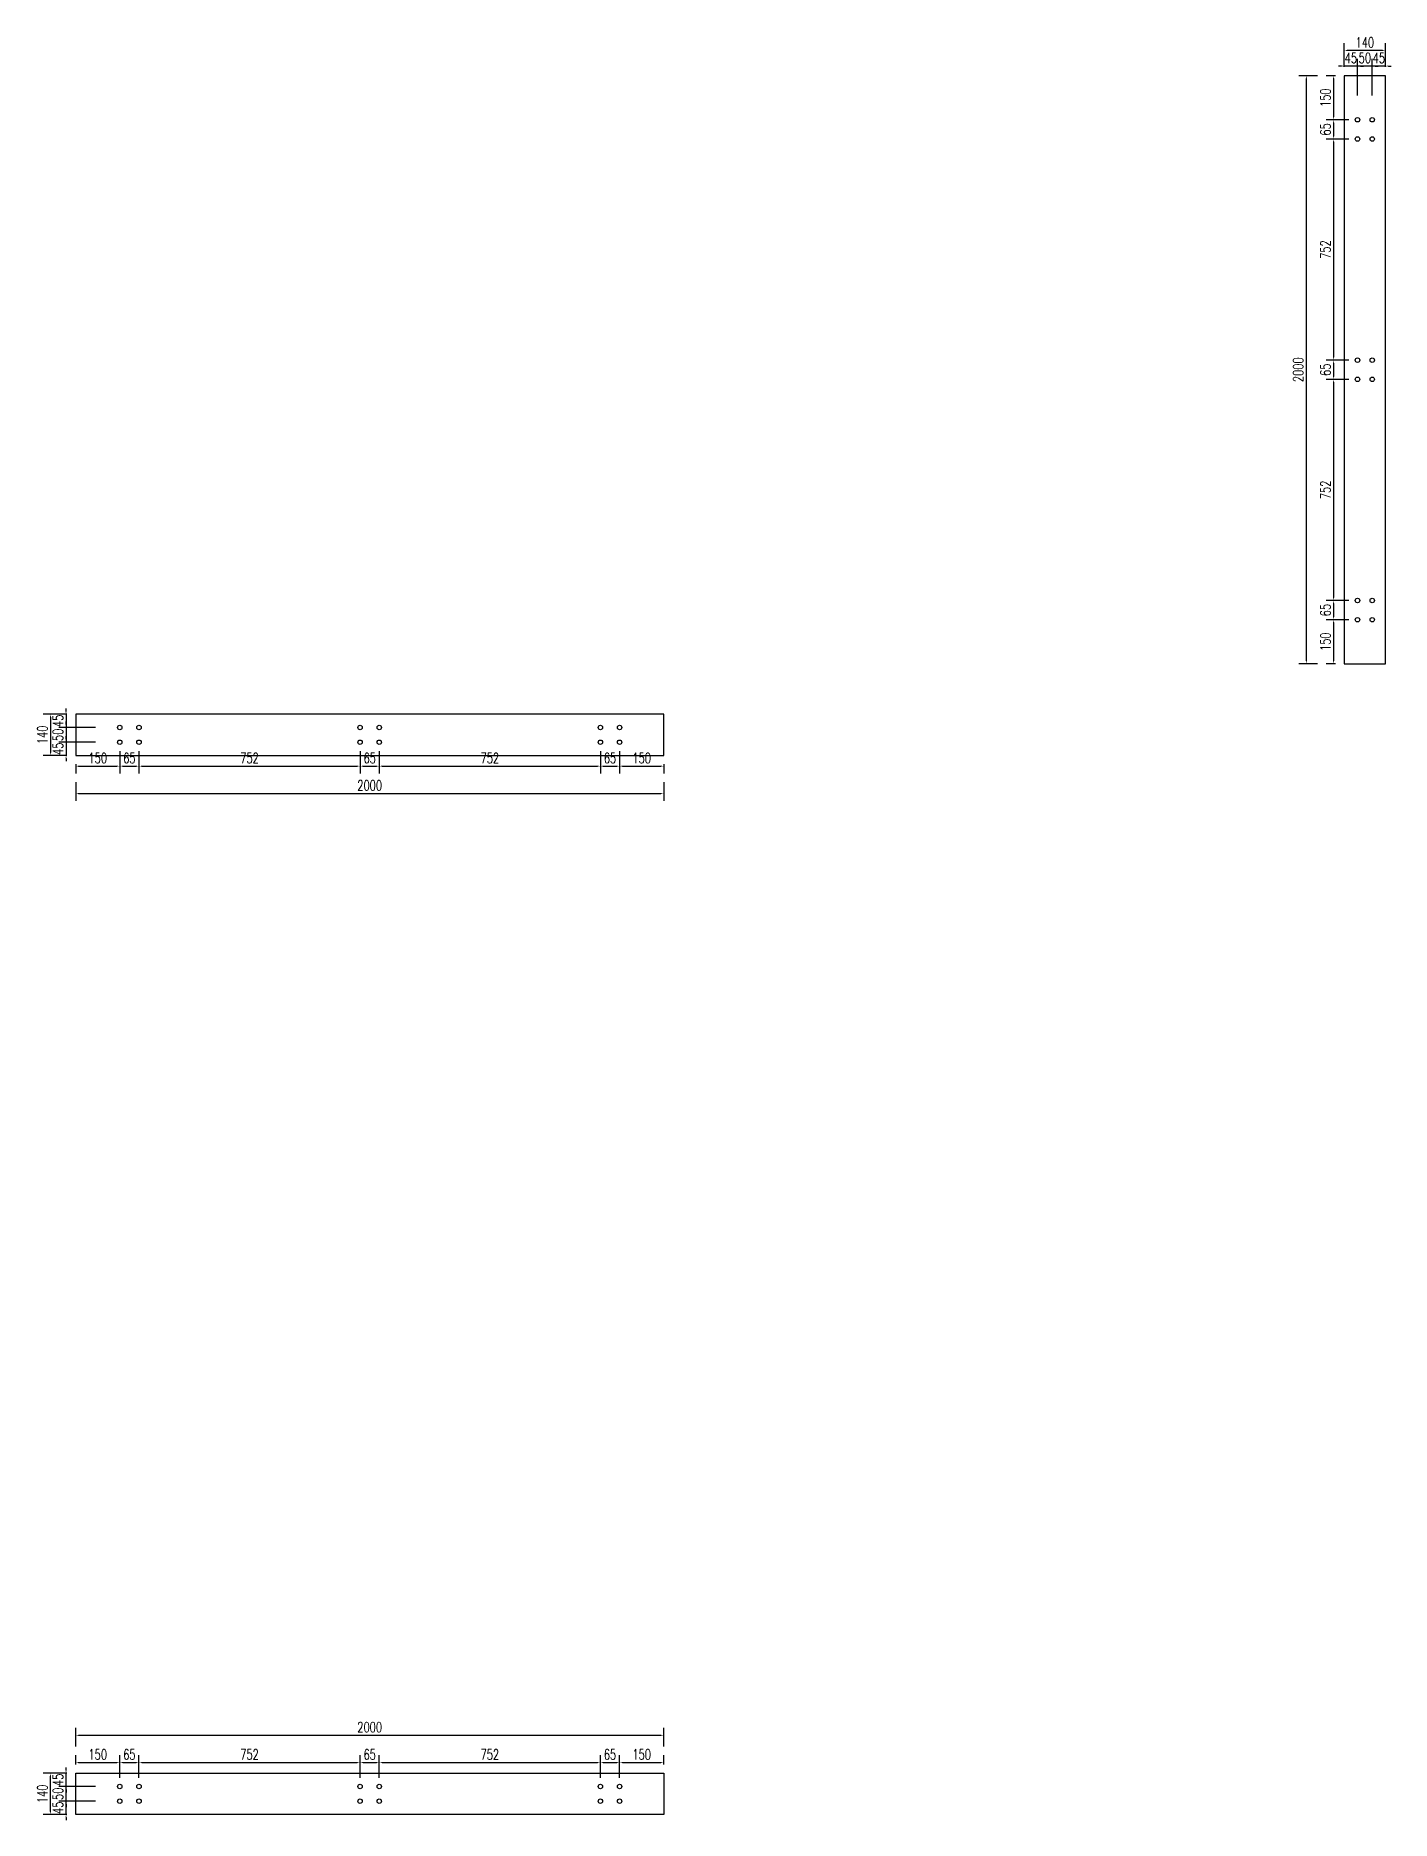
# Model space of a CAD drawing. Header units: millimetres. Extents: x -1690391 to -1305911, y 1095385 to 1536160.
# Drawn here: x -1473452 to -1468842, y 1163142 to 1169210 of the extents above; entities that cross this region are included whole.
import ezdxf

# ---------------------------------------------------------------- set-up
doc = ezdxf.new("R2010")
doc.units = ezdxf.units.MM
doc.header["$LTSCALE"] = 10
doc.layers.get('DEFPOINTS').update_dxf_attribs({"linetype": 'CONTINUOUS'})
doc.layers.add('W-STEEL_FRAME钢架', color=3, linetype='CONTINUOUS')
doc.styles.add('STANDARD_T3', font='simplex.shx', dxfattribs={"width": 0.7, "bigfont": 'gbcbig.shx'})
doc.dimstyles.new('W&&10', dxfattribs={"dimtxt": 35, "dimasz": 10, "dimexe": 25, "dimexo": 30, "dimgap": 10, "dimtad": 1, "dimdec": 0, "dimzin": 0, "dimdsep": 46, "dimtxsty": 'STANDARD_T3', "dimcen": 0.09, "dimclrd": 1, "dimclre": 1, "dimclrt": 7, "dimazin": 2, "dimtfac": 1, "dimtdec": 0, "dimtix": 1, "dimtmove": 2, "dimatfit": 3, "dimfxl": 100, "dimtolj": 1, "dimtzin": 0, "dimarcsym": 0})

msp = doc.modelspace()

# ---------------------------------------------------------------- blocks, each defined once
blk = doc.blocks.new('*D194')
at = {"layer": 'DEFPOINTS', "color": 0, "transparency": 16777216}
for p in [(-1473166.3, 1163338.1), (-1473316.3, 1163301.7), (-1473166.3, 1163256.7)]:
    blk.add_point(p, dxfattribs=at)
at = {"layer": 'W-STEEL_FRAME钢架', "color": 1, "lineweight": -2, "transparency": 16777216}
for p, q in [((-1473316.3, 1163331.7), (-1473316.3, 1163363.1)), ((-1473306.3, 1163338.1), (-1473176.3, 1163338.1)), ((-1473166.3, 1163286.7), (-1473166.3, 1163363.1))]:
    blk.add_line(p, q, dxfattribs=at)
at = {"layer": 'W-STEEL_FRAME钢架', "color": 1, "transparency": 16777216}
for points in [[(-1473306.3, 1163339.8), (-1473306.3, 1163336.4), (-1473316.3, 1163338.1)], [(-1473176.3, 1163339.8), (-1473176.3, 1163336.4), (-1473166.3, 1163338.1)]]:
    blk.add_solid(points, dxfattribs=at)
at = {"layer": 'W-STEEL_FRAME钢架', "color": 7, "transparency": 16777216, "insert": (-1473241.3, 1163365.6), "char_height": 35, "attachment_point": 5, "style": 'STANDARD_T3'}
blk.add_mtext('\\A1;150', dxfattribs=at)
blk = doc.blocks.new('*D195')
at = {"layer": 'DEFPOINTS', "color": 0, "transparency": 16777216}
for p in [(-1473101, 1163338.1), (-1473166.3, 1163256.7), (-1473101, 1163256.7)]:
    blk.add_point(p, dxfattribs=at)
at = {"layer": 'W-STEEL_FRAME钢架', "color": 1, "lineweight": -2, "transparency": 16777216}
for p, q in [((-1473166.3, 1163286.7), (-1473166.3, 1163363.1)), ((-1473156.3, 1163338.1), (-1473111, 1163338.1)), ((-1473101, 1163286.7), (-1473101, 1163363.1))]:
    blk.add_line(p, q, dxfattribs=at)
at = {"layer": 'W-STEEL_FRAME钢架', "color": 1, "transparency": 16777216}
for points in [[(-1473156.3, 1163339.8), (-1473156.3, 1163336.4), (-1473166.3, 1163338.1)], [(-1473111, 1163339.8), (-1473111, 1163336.4), (-1473101, 1163338.1)]]:
    blk.add_solid(points, dxfattribs=at)
at = {"layer": 'W-STEEL_FRAME钢架', "color": 7, "transparency": 16777216, "insert": (-1473133.7, 1163365.6), "char_height": 35, "attachment_point": 5, "style": 'STANDARD_T3'}
blk.add_mtext('\\A1;65', dxfattribs=at)
blk = doc.blocks.new('*D196')
at = {"layer": 'DEFPOINTS', "color": 0, "transparency": 16777216}
for p in [(-1472349, 1163338.1), (-1473101, 1163256.7), (-1472349, 1163256.7)]:
    blk.add_point(p, dxfattribs=at)
at = {"layer": 'W-STEEL_FRAME钢架', "color": 1, "lineweight": -2, "transparency": 16777216}
for p, q in [((-1473101, 1163286.7), (-1473101, 1163363.1)), ((-1473091, 1163338.1), (-1472359, 1163338.1)), ((-1472349, 1163286.7), (-1472349, 1163363.1))]:
    blk.add_line(p, q, dxfattribs=at)
at = {"layer": 'W-STEEL_FRAME钢架', "color": 1, "transparency": 16777216}
for points in [[(-1473091, 1163339.8), (-1473091, 1163336.4), (-1473101, 1163338.1)], [(-1472359, 1163339.8), (-1472359, 1163336.4), (-1472349, 1163338.1)]]:
    blk.add_solid(points, dxfattribs=at)
at = {"layer": 'W-STEEL_FRAME钢架', "color": 7, "transparency": 16777216, "insert": (-1472725, 1163365.6), "char_height": 35, "attachment_point": 5, "style": 'STANDARD_T3'}
blk.add_mtext('\\A1;752', dxfattribs=at)
blk = doc.blocks.new('*D197')
at = {"layer": 'DEFPOINTS', "color": 0, "transparency": 16777216}
for p in [(-1472283.7, 1163338.1), (-1472349, 1163256.7), (-1472283.7, 1163256.7)]:
    blk.add_point(p, dxfattribs=at)
at = {"layer": 'W-STEEL_FRAME钢架', "color": 1, "lineweight": -2, "transparency": 16777216}
for p, q in [((-1472349, 1163286.7), (-1472349, 1163363.1)), ((-1472339, 1163338.1), (-1472293.7, 1163338.1)), ((-1472283.7, 1163286.7), (-1472283.7, 1163363.1))]:
    blk.add_line(p, q, dxfattribs=at)
at = {"layer": 'W-STEEL_FRAME钢架', "color": 1, "transparency": 16777216}
for points in [[(-1472339, 1163339.8), (-1472339, 1163336.4), (-1472349, 1163338.1)], [(-1472293.7, 1163339.8), (-1472293.7, 1163336.4), (-1472283.7, 1163338.1)]]:
    blk.add_solid(points, dxfattribs=at)
at = {"layer": 'W-STEEL_FRAME钢架', "color": 7, "transparency": 16777216, "insert": (-1472316.3, 1163365.6), "char_height": 35, "attachment_point": 5, "style": 'STANDARD_T3'}
blk.add_mtext('\\A1;65', dxfattribs=at)
blk = doc.blocks.new('*D198')
at = {"layer": 'DEFPOINTS', "color": 0, "transparency": 16777216}
for p in [(-1471531.7, 1163338.1), (-1472283.7, 1163256.7), (-1471531.7, 1163256.7)]:
    blk.add_point(p, dxfattribs=at)
at = {"layer": 'W-STEEL_FRAME钢架', "color": 1, "lineweight": -2, "transparency": 16777216}
for p, q in [((-1472283.7, 1163286.7), (-1472283.7, 1163363.1)), ((-1472273.7, 1163338.1), (-1471541.7, 1163338.1)), ((-1471531.7, 1163286.7), (-1471531.7, 1163363.1))]:
    blk.add_line(p, q, dxfattribs=at)
at = {"layer": 'W-STEEL_FRAME钢架', "color": 1, "transparency": 16777216}
for points in [[(-1472273.7, 1163339.8), (-1472273.7, 1163336.4), (-1472283.7, 1163338.1)], [(-1471541.7, 1163339.8), (-1471541.7, 1163336.4), (-1471531.7, 1163338.1)]]:
    blk.add_solid(points, dxfattribs=at)
at = {"layer": 'W-STEEL_FRAME钢架', "color": 7, "transparency": 16777216, "insert": (-1471907.7, 1163365.6), "char_height": 35, "attachment_point": 5, "style": 'STANDARD_T3'}
blk.add_mtext('\\A1;752', dxfattribs=at)
blk = doc.blocks.new('*D199')
at = {"layer": 'DEFPOINTS', "color": 0, "transparency": 16777216}
for p in [(-1471466.3, 1163338.1), (-1471531.7, 1163256.7), (-1471466.3, 1163256.7)]:
    blk.add_point(p, dxfattribs=at)
at = {"layer": 'W-STEEL_FRAME钢架', "color": 1, "lineweight": -2, "transparency": 16777216}
for p, q in [((-1471531.7, 1163286.7), (-1471531.7, 1163363.1)), ((-1471521.7, 1163338.1), (-1471476.3, 1163338.1)), ((-1471466.3, 1163286.7), (-1471466.3, 1163363.1))]:
    blk.add_line(p, q, dxfattribs=at)
at = {"layer": 'W-STEEL_FRAME钢架', "color": 1, "transparency": 16777216}
for points in [[(-1471521.7, 1163339.8), (-1471521.7, 1163336.4), (-1471531.7, 1163338.1)], [(-1471476.3, 1163339.8), (-1471476.3, 1163336.4), (-1471466.3, 1163338.1)]]:
    blk.add_solid(points, dxfattribs=at)
at = {"layer": 'W-STEEL_FRAME钢架', "color": 7, "transparency": 16777216, "insert": (-1471499, 1163365.6), "char_height": 35, "attachment_point": 5, "style": 'STANDARD_T3'}
blk.add_mtext('\\A1;65', dxfattribs=at)
blk = doc.blocks.new('*D200')
at = {"layer": 'DEFPOINTS', "color": 0, "transparency": 16777216}
for p in [(-1471316.3, 1163338.1), (-1471316.3, 1163301.7), (-1471466.3, 1163256.7)]:
    blk.add_point(p, dxfattribs=at)
at = {"layer": 'W-STEEL_FRAME钢架', "color": 1, "lineweight": -2, "transparency": 16777216}
for p, q in [((-1471466.3, 1163286.7), (-1471466.3, 1163363.1)), ((-1471456.3, 1163338.1), (-1471326.3, 1163338.1)), ((-1471316.3, 1163331.7), (-1471316.3, 1163363.1))]:
    blk.add_line(p, q, dxfattribs=at)
at = {"layer": 'W-STEEL_FRAME钢架', "color": 1, "transparency": 16777216}
for points in [[(-1471456.3, 1163339.8), (-1471456.3, 1163336.4), (-1471466.3, 1163338.1)], [(-1471326.3, 1163339.8), (-1471326.3, 1163336.4), (-1471316.3, 1163338.1)]]:
    blk.add_solid(points, dxfattribs=at)
at = {"layer": 'W-STEEL_FRAME钢架', "color": 7, "transparency": 16777216, "insert": (-1471391.3, 1163365.6), "char_height": 35, "attachment_point": 5, "style": 'STANDARD_T3'}
blk.add_mtext('\\A1;150', dxfattribs=at)
blk = doc.blocks.new('*D201')
at = {"layer": 'DEFPOINTS', "color": 0, "transparency": 16777216}
for p in [(-1473401.9, 1163301.7), (-1473316.3, 1163301.7), (-1473316.3, 1163161.7)]:
    blk.add_point(p, dxfattribs=at)
at = {"layer": 'W-STEEL_FRAME钢架', "color": 1, "lineweight": -2, "transparency": 16777216}
for p, q in [((-1473346.3, 1163301.7), (-1473426.9, 1163301.7)), ((-1473401.9, 1163171.7), (-1473401.9, 1163291.7)), ((-1473346.3, 1163161.7), (-1473426.9, 1163161.7))]:
    blk.add_line(p, q, dxfattribs=at)
at = {"layer": 'W-STEEL_FRAME钢架', "color": 1, "transparency": 16777216}
for points in [[(-1473403.6, 1163291.7), (-1473400.2, 1163291.7), (-1473401.9, 1163301.7)], [(-1473403.6, 1163171.7), (-1473400.2, 1163171.7), (-1473401.9, 1163161.7)]]:
    blk.add_solid(points, dxfattribs=at)
at = {"layer": 'W-STEEL_FRAME钢架', "color": 7, "transparency": 16777216, "insert": (-1473429.4, 1163231.7), "char_height": 35, "attachment_point": 5, "rotation": 90, "style": 'STANDARD_T3'}
blk.add_mtext('\\A1;140', dxfattribs=at)
blk = doc.blocks.new('*D202')
at = {"layer": 'DEFPOINTS', "color": 0, "transparency": 16777216}
for p in [(-1473349.1, 1163206.7), (-1473166.3, 1163206.7), (-1473316.3, 1163161.7)]:
    blk.add_point(p, dxfattribs=at)
at = {"layer": 'W-STEEL_FRAME钢架', "color": 1, "lineweight": -2, "transparency": 16777216}
for p, q in [((-1473249.1, 1163206.7), (-1473374.1, 1163206.7)), ((-1473349.1, 1163216.7), (-1473349.1, 1163226.7)), ((-1473349.1, 1163161.7), (-1473349.1, 1163206.7)), ((-1473346.3, 1163161.7), (-1473374.1, 1163161.7)), ((-1473349.1, 1163151.7), (-1473349.1, 1163141.7))]:
    blk.add_line(p, q, dxfattribs=at)
at = {"layer": 'W-STEEL_FRAME钢架', "color": 1, "transparency": 16777216}
for points in [[(-1473350.7, 1163216.7), (-1473347.4, 1163216.7), (-1473349.1, 1163206.7)], [(-1473350.7, 1163151.7), (-1473347.4, 1163151.7), (-1473349.1, 1163161.7)]]:
    blk.add_solid(points, dxfattribs=at)
at = {"layer": 'W-STEEL_FRAME钢架', "color": 7, "transparency": 16777216, "insert": (-1473376.6, 1163184.2), "char_height": 35, "attachment_point": 5, "rotation": 90, "style": 'STANDARD_T3'}
blk.add_mtext('\\A1;45', dxfattribs=at)
blk = doc.blocks.new('*D203')
at = {"layer": 'DEFPOINTS', "color": 0, "transparency": 16777216}
for p in [(-1473349.1, 1163256.7), (-1473166.3, 1163256.7), (-1473166.3, 1163206.7)]:
    blk.add_point(p, dxfattribs=at)
at = {"layer": 'W-STEEL_FRAME钢架', "color": 1, "lineweight": -2, "transparency": 16777216}
for p, q in [((-1473349.1, 1163266.7), (-1473349.1, 1163276.7)), ((-1473249.1, 1163256.7), (-1473374.1, 1163256.7)), ((-1473249.1, 1163206.7), (-1473374.1, 1163206.7)), ((-1473349.1, 1163206.7), (-1473349.1, 1163256.7)), ((-1473349.1, 1163196.7), (-1473349.1, 1163186.7))]:
    blk.add_line(p, q, dxfattribs=at)
at = {"layer": 'W-STEEL_FRAME钢架', "color": 1, "transparency": 16777216}
for points in [[(-1473350.7, 1163266.7), (-1473347.4, 1163266.7), (-1473349.1, 1163256.7)], [(-1473350.7, 1163196.7), (-1473347.4, 1163196.7), (-1473349.1, 1163206.7)]]:
    blk.add_solid(points, dxfattribs=at)
at = {"layer": 'W-STEEL_FRAME钢架', "color": 7, "transparency": 16777216, "insert": (-1473376.6, 1163231.7), "char_height": 35, "attachment_point": 5, "rotation": 90, "style": 'STANDARD_T3'}
blk.add_mtext('\\A1;50', dxfattribs=at)
blk = doc.blocks.new('*D192')
at = {"layer": 'DEFPOINTS', "color": 0, "transparency": 16777216}
for p in [(-1473349.1, 1163301.7), (-1473316.3, 1163301.7), (-1473166.3, 1163256.7)]:
    blk.add_point(p, dxfattribs=at)
at = {"layer": 'W-STEEL_FRAME钢架', "color": 1, "lineweight": -2, "transparency": 16777216}
for p, q in [((-1473346.3, 1163301.7), (-1473374.1, 1163301.7)), ((-1473349.1, 1163311.7), (-1473349.1, 1163321.7)), ((-1473349.1, 1163256.7), (-1473349.1, 1163301.7)), ((-1473249.1, 1163256.7), (-1473374.1, 1163256.7)), ((-1473349.1, 1163246.7), (-1473349.1, 1163236.7))]:
    blk.add_line(p, q, dxfattribs=at)
at = {"layer": 'W-STEEL_FRAME钢架', "color": 1, "transparency": 16777216}
for points in [[(-1473350.7, 1163311.7), (-1473347.4, 1163311.7), (-1473349.1, 1163301.7)], [(-1473350.7, 1163246.7), (-1473347.4, 1163246.7), (-1473349.1, 1163256.7)]]:
    blk.add_solid(points, dxfattribs=at)
at = {"layer": 'W-STEEL_FRAME钢架', "color": 7, "transparency": 16777216, "insert": (-1473376.6, 1163279.2), "char_height": 35, "attachment_point": 5, "rotation": 90, "style": 'STANDARD_T3'}
blk.add_mtext('\\A1;45', dxfattribs=at)
blk = doc.blocks.new('*D193')
at = {"layer": 'DEFPOINTS', "color": 0, "transparency": 16777216}
for p in [(-1471316.3, 1163431), (-1473316.3, 1163363.1), (-1471316.3, 1163363.1)]:
    blk.add_point(p, dxfattribs=at)
at = {"layer": 'W-STEEL_FRAME钢架', "color": 1, "lineweight": -2, "transparency": 16777216}
for p, q in [((-1473316.3, 1163393.1), (-1473316.3, 1163456)), ((-1471316.3, 1163393.1), (-1471316.3, 1163456)), ((-1473306.3, 1163431), (-1471326.3, 1163431))]:
    blk.add_line(p, q, dxfattribs=at)
at = {"layer": 'W-STEEL_FRAME钢架', "color": 1, "transparency": 16777216}
for points in [[(-1473306.3, 1163432.6), (-1473306.3, 1163429.3), (-1473316.3, 1163431)], [(-1471326.3, 1163432.6), (-1471326.3, 1163429.3), (-1471316.3, 1163431)]]:
    blk.add_solid(points, dxfattribs=at)
at = {"layer": 'W-STEEL_FRAME钢架', "color": 7, "transparency": 16777216, "insert": (-1472316.3, 1163458.5), "char_height": 35, "attachment_point": 5, "style": 'STANDARD_T3'}
blk.add_mtext('\\A1;2000', dxfattribs=at)
blk = doc.blocks.new('*D206')
at = {"layer": 'DEFPOINTS', "color": 0, "transparency": 16777216}
for p in [(-1473166.3, 1166807.9), (-1473316.3, 1166762.9), (-1473166.3, 1166726.5)]:
    blk.add_point(p, dxfattribs=at)
at = {"layer": 'W-STEEL_FRAME钢架', "color": 1, "lineweight": -2, "transparency": 16777216}
for p, q in [((-1473316.3, 1166732.9), (-1473316.3, 1166701.5)), ((-1473306.3, 1166726.5), (-1473176.3, 1166726.5)), ((-1473166.3, 1166777.9), (-1473166.3, 1166701.5))]:
    blk.add_line(p, q, dxfattribs=at)
at = {"layer": 'W-STEEL_FRAME钢架', "color": 1, "transparency": 16777216}
for points in [[(-1473306.3, 1166728.2), (-1473306.3, 1166724.8), (-1473316.3, 1166726.5)], [(-1473176.3, 1166728.2), (-1473176.3, 1166724.8), (-1473166.3, 1166726.5)]]:
    blk.add_solid(points, dxfattribs=at)
at = {"layer": 'W-STEEL_FRAME钢架', "color": 7, "transparency": 16777216, "insert": (-1473241.3, 1166754), "char_height": 35, "attachment_point": 5, "style": 'STANDARD_T3'}
blk.add_mtext('\\A1;150', dxfattribs=at)
blk = doc.blocks.new('*D207')
at = {"layer": 'DEFPOINTS', "color": 0, "transparency": 16777216}
for p in [(-1473166.3, 1166807.9), (-1473101, 1166807.9), (-1473101, 1166726.5)]:
    blk.add_point(p, dxfattribs=at)
at = {"layer": 'W-STEEL_FRAME钢架', "color": 1, "lineweight": -2, "transparency": 16777216}
for p, q in [((-1473166.3, 1166777.9), (-1473166.3, 1166701.5)), ((-1473156.3, 1166726.5), (-1473111, 1166726.5)), ((-1473101, 1166777.9), (-1473101, 1166701.5))]:
    blk.add_line(p, q, dxfattribs=at)
at = {"layer": 'W-STEEL_FRAME钢架', "color": 1, "transparency": 16777216}
for points in [[(-1473156.3, 1166728.2), (-1473156.3, 1166724.8), (-1473166.3, 1166726.5)], [(-1473111, 1166728.2), (-1473111, 1166724.8), (-1473101, 1166726.5)]]:
    blk.add_solid(points, dxfattribs=at)
at = {"layer": 'W-STEEL_FRAME钢架', "color": 7, "transparency": 16777216, "insert": (-1473133.7, 1166754), "char_height": 35, "attachment_point": 5, "style": 'STANDARD_T3'}
blk.add_mtext('\\A1;65', dxfattribs=at)
blk = doc.blocks.new('*D208')
at = {"layer": 'DEFPOINTS', "color": 0, "transparency": 16777216}
for p in [(-1473101, 1166807.9), (-1472349, 1166807.9), (-1472349, 1166726.5)]:
    blk.add_point(p, dxfattribs=at)
at = {"layer": 'W-STEEL_FRAME钢架', "color": 1, "lineweight": -2, "transparency": 16777216}
for p, q in [((-1473101, 1166777.9), (-1473101, 1166701.5)), ((-1473091, 1166726.5), (-1472359, 1166726.5)), ((-1472349, 1166777.9), (-1472349, 1166701.5))]:
    blk.add_line(p, q, dxfattribs=at)
at = {"layer": 'W-STEEL_FRAME钢架', "color": 1, "transparency": 16777216}
for points in [[(-1473091, 1166728.2), (-1473091, 1166724.8), (-1473101, 1166726.5)], [(-1472359, 1166728.2), (-1472359, 1166724.8), (-1472349, 1166726.5)]]:
    blk.add_solid(points, dxfattribs=at)
at = {"layer": 'W-STEEL_FRAME钢架', "color": 7, "transparency": 16777216, "insert": (-1472725, 1166754), "char_height": 35, "attachment_point": 5, "style": 'STANDARD_T3'}
blk.add_mtext('\\A1;752', dxfattribs=at)
blk = doc.blocks.new('*D209')
at = {"layer": 'DEFPOINTS', "color": 0, "transparency": 16777216}
for p in [(-1472349, 1166807.9), (-1472283.7, 1166807.9), (-1472283.7, 1166726.5)]:
    blk.add_point(p, dxfattribs=at)
at = {"layer": 'W-STEEL_FRAME钢架', "color": 1, "lineweight": -2, "transparency": 16777216}
for p, q in [((-1472349, 1166777.9), (-1472349, 1166701.5)), ((-1472339, 1166726.5), (-1472293.7, 1166726.5)), ((-1472283.7, 1166777.9), (-1472283.7, 1166701.5))]:
    blk.add_line(p, q, dxfattribs=at)
at = {"layer": 'W-STEEL_FRAME钢架', "color": 1, "transparency": 16777216}
for points in [[(-1472339, 1166728.2), (-1472339, 1166724.8), (-1472349, 1166726.5)], [(-1472293.7, 1166728.2), (-1472293.7, 1166724.8), (-1472283.7, 1166726.5)]]:
    blk.add_solid(points, dxfattribs=at)
at = {"layer": 'W-STEEL_FRAME钢架', "color": 7, "transparency": 16777216, "insert": (-1472316.3, 1166754), "char_height": 35, "attachment_point": 5, "style": 'STANDARD_T3'}
blk.add_mtext('\\A1;65', dxfattribs=at)
blk = doc.blocks.new('*D210')
at = {"layer": 'DEFPOINTS', "color": 0, "transparency": 16777216}
for p in [(-1472283.7, 1166807.9), (-1471531.7, 1166807.9), (-1471531.7, 1166726.5)]:
    blk.add_point(p, dxfattribs=at)
at = {"layer": 'W-STEEL_FRAME钢架', "color": 1, "lineweight": -2, "transparency": 16777216}
for p, q in [((-1472283.7, 1166777.9), (-1472283.7, 1166701.5)), ((-1472273.7, 1166726.5), (-1471541.7, 1166726.5)), ((-1471531.7, 1166777.9), (-1471531.7, 1166701.5))]:
    blk.add_line(p, q, dxfattribs=at)
at = {"layer": 'W-STEEL_FRAME钢架', "color": 1, "transparency": 16777216}
for points in [[(-1472273.7, 1166728.2), (-1472273.7, 1166724.8), (-1472283.7, 1166726.5)], [(-1471541.7, 1166728.2), (-1471541.7, 1166724.8), (-1471531.7, 1166726.5)]]:
    blk.add_solid(points, dxfattribs=at)
at = {"layer": 'W-STEEL_FRAME钢架', "color": 7, "transparency": 16777216, "insert": (-1471907.7, 1166754), "char_height": 35, "attachment_point": 5, "style": 'STANDARD_T3'}
blk.add_mtext('\\A1;752', dxfattribs=at)
blk = doc.blocks.new('*D211')
at = {"layer": 'DEFPOINTS', "color": 0, "transparency": 16777216}
for p in [(-1471531.7, 1166807.9), (-1471466.3, 1166807.9), (-1471466.3, 1166726.5)]:
    blk.add_point(p, dxfattribs=at)
at = {"layer": 'W-STEEL_FRAME钢架', "color": 1, "lineweight": -2, "transparency": 16777216}
for p, q in [((-1471531.7, 1166777.9), (-1471531.7, 1166701.5)), ((-1471521.7, 1166726.5), (-1471476.3, 1166726.5)), ((-1471466.3, 1166777.9), (-1471466.3, 1166701.5))]:
    blk.add_line(p, q, dxfattribs=at)
at = {"layer": 'W-STEEL_FRAME钢架', "color": 1, "transparency": 16777216}
for points in [[(-1471521.7, 1166728.2), (-1471521.7, 1166724.8), (-1471531.7, 1166726.5)], [(-1471476.3, 1166728.2), (-1471476.3, 1166724.8), (-1471466.3, 1166726.5)]]:
    blk.add_solid(points, dxfattribs=at)
at = {"layer": 'W-STEEL_FRAME钢架', "color": 7, "transparency": 16777216, "insert": (-1471499, 1166754), "char_height": 35, "attachment_point": 5, "style": 'STANDARD_T3'}
blk.add_mtext('\\A1;65', dxfattribs=at)
blk = doc.blocks.new('*D212')
at = {"layer": 'DEFPOINTS', "color": 0, "transparency": 16777216}
for p in [(-1471466.3, 1166807.9), (-1471316.3, 1166762.9), (-1471316.3, 1166726.5)]:
    blk.add_point(p, dxfattribs=at)
at = {"layer": 'W-STEEL_FRAME钢架', "color": 1, "lineweight": -2, "transparency": 16777216}
for p, q in [((-1471466.3, 1166777.9), (-1471466.3, 1166701.5)), ((-1471456.3, 1166726.5), (-1471326.3, 1166726.5)), ((-1471316.3, 1166732.9), (-1471316.3, 1166701.5))]:
    blk.add_line(p, q, dxfattribs=at)
at = {"layer": 'W-STEEL_FRAME钢架', "color": 1, "transparency": 16777216}
for points in [[(-1471456.3, 1166728.2), (-1471456.3, 1166724.8), (-1471466.3, 1166726.5)], [(-1471326.3, 1166728.2), (-1471326.3, 1166724.8), (-1471316.3, 1166726.5)]]:
    blk.add_solid(points, dxfattribs=at)
at = {"layer": 'W-STEEL_FRAME钢架', "color": 7, "transparency": 16777216, "insert": (-1471391.3, 1166754), "char_height": 35, "attachment_point": 5, "style": 'STANDARD_T3'}
blk.add_mtext('\\A1;150', dxfattribs=at)
blk = doc.blocks.new('*D213')
at = {"layer": 'DEFPOINTS', "color": 0, "transparency": 16777216}
for p in [(-1473316.3, 1166902.9), (-1473401.9, 1166762.9), (-1473316.3, 1166762.9)]:
    blk.add_point(p, dxfattribs=at)
at = {"layer": 'W-STEEL_FRAME钢架', "color": 1, "lineweight": -2, "transparency": 16777216}
for p, q in [((-1473346.3, 1166902.9), (-1473426.9, 1166902.9)), ((-1473401.9, 1166892.9), (-1473401.9, 1166772.9)), ((-1473346.3, 1166762.9), (-1473426.9, 1166762.9))]:
    blk.add_line(p, q, dxfattribs=at)
at = {"layer": 'W-STEEL_FRAME钢架', "color": 1, "transparency": 16777216}
for points in [[(-1473403.6, 1166892.9), (-1473400.2, 1166892.9), (-1473401.9, 1166902.9)], [(-1473403.6, 1166772.9), (-1473400.2, 1166772.9), (-1473401.9, 1166762.9)]]:
    blk.add_solid(points, dxfattribs=at)
at = {"layer": 'W-STEEL_FRAME钢架', "color": 7, "transparency": 16777216, "insert": (-1473429.4, 1166832.9), "char_height": 35, "attachment_point": 5, "rotation": 90, "style": 'STANDARD_T3'}
blk.add_mtext('\\A1;140', dxfattribs=at)
blk = doc.blocks.new('*D214')
at = {"layer": 'DEFPOINTS', "color": 0, "transparency": 16777216}
for p in [(-1473316.3, 1166902.9), (-1473349.1, 1166857.9), (-1473166.3, 1166857.9)]:
    blk.add_point(p, dxfattribs=at)
at = {"layer": 'W-STEEL_FRAME钢架', "color": 1, "lineweight": -2, "transparency": 16777216}
for p, q in [((-1473346.3, 1166902.9), (-1473374.1, 1166902.9)), ((-1473349.1, 1166912.9), (-1473349.1, 1166922.9)), ((-1473349.1, 1166902.9), (-1473349.1, 1166857.9)), ((-1473249.1, 1166857.9), (-1473374.1, 1166857.9)), ((-1473349.1, 1166847.9), (-1473349.1, 1166837.9))]:
    blk.add_line(p, q, dxfattribs=at)
at = {"layer": 'W-STEEL_FRAME钢架', "color": 1, "transparency": 16777216}
for points in [[(-1473350.7, 1166912.9), (-1473347.4, 1166912.9), (-1473349.1, 1166902.9)], [(-1473350.7, 1166847.9), (-1473347.4, 1166847.9), (-1473349.1, 1166857.9)]]:
    blk.add_solid(points, dxfattribs=at)
at = {"layer": 'W-STEEL_FRAME钢架', "color": 7, "transparency": 16777216, "insert": (-1473376.6, 1166880.4), "char_height": 35, "attachment_point": 5, "rotation": 90, "style": 'STANDARD_T3'}
blk.add_mtext('\\A1;45', dxfattribs=at)
blk = doc.blocks.new('*D215')
at = {"layer": 'DEFPOINTS', "color": 0, "transparency": 16777216}
for p in [(-1473166.3, 1166857.9), (-1473349.1, 1166807.9), (-1473166.3, 1166807.9)]:
    blk.add_point(p, dxfattribs=at)
at = {"layer": 'W-STEEL_FRAME钢架', "color": 1, "lineweight": -2, "transparency": 16777216}
for p, q in [((-1473249.1, 1166857.9), (-1473374.1, 1166857.9)), ((-1473349.1, 1166867.9), (-1473349.1, 1166877.9)), ((-1473349.1, 1166857.9), (-1473349.1, 1166807.9)), ((-1473249.1, 1166807.9), (-1473374.1, 1166807.9)), ((-1473349.1, 1166797.9), (-1473349.1, 1166787.9))]:
    blk.add_line(p, q, dxfattribs=at)
at = {"layer": 'W-STEEL_FRAME钢架', "color": 1, "transparency": 16777216}
for points in [[(-1473350.7, 1166867.9), (-1473347.4, 1166867.9), (-1473349.1, 1166857.9)], [(-1473350.7, 1166797.9), (-1473347.4, 1166797.9), (-1473349.1, 1166807.9)]]:
    blk.add_solid(points, dxfattribs=at)
at = {"layer": 'W-STEEL_FRAME钢架', "color": 7, "transparency": 16777216, "insert": (-1473376.6, 1166832.9), "char_height": 35, "attachment_point": 5, "rotation": 90, "style": 'STANDARD_T3'}
blk.add_mtext('\\A1;50', dxfattribs=at)
blk = doc.blocks.new('*D204')
at = {"layer": 'DEFPOINTS', "color": 0, "transparency": 16777216}
for p in [(-1473166.3, 1166807.9), (-1473349.1, 1166762.9), (-1473316.3, 1166762.9)]:
    blk.add_point(p, dxfattribs=at)
at = {"layer": 'W-STEEL_FRAME钢架', "color": 1, "lineweight": -2, "transparency": 16777216}
for p, q in [((-1473249.1, 1166807.9), (-1473374.1, 1166807.9)), ((-1473349.1, 1166817.9), (-1473349.1, 1166827.9)), ((-1473349.1, 1166807.9), (-1473349.1, 1166762.9)), ((-1473346.3, 1166762.9), (-1473374.1, 1166762.9)), ((-1473349.1, 1166752.9), (-1473349.1, 1166742.9))]:
    blk.add_line(p, q, dxfattribs=at)
at = {"layer": 'W-STEEL_FRAME钢架', "color": 1, "transparency": 16777216}
for points in [[(-1473350.7, 1166817.9), (-1473347.4, 1166817.9), (-1473349.1, 1166807.9)], [(-1473350.7, 1166752.9), (-1473347.4, 1166752.9), (-1473349.1, 1166762.9)]]:
    blk.add_solid(points, dxfattribs=at)
at = {"layer": 'W-STEEL_FRAME钢架', "color": 7, "transparency": 16777216, "insert": (-1473376.6, 1166785.4), "char_height": 35, "attachment_point": 5, "rotation": 90, "style": 'STANDARD_T3'}
blk.add_mtext('\\A1;45', dxfattribs=at)
blk = doc.blocks.new('*D205')
at = {"layer": 'DEFPOINTS', "color": 0, "transparency": 16777216}
for p in [(-1473316.3, 1166701.5), (-1471316.3, 1166701.5), (-1471316.3, 1166633.6)]:
    blk.add_point(p, dxfattribs=at)
at = {"layer": 'W-STEEL_FRAME钢架', "color": 1, "lineweight": -2, "transparency": 16777216}
for p, q in [((-1473316.3, 1166671.5), (-1473316.3, 1166608.6)), ((-1471316.3, 1166671.5), (-1471316.3, 1166608.6)), ((-1473306.3, 1166633.6), (-1471326.3, 1166633.6))]:
    blk.add_line(p, q, dxfattribs=at)
at = {"layer": 'W-STEEL_FRAME钢架', "color": 1, "transparency": 16777216}
for points in [[(-1473306.3, 1166635.3), (-1473306.3, 1166632), (-1473316.3, 1166633.6)], [(-1471326.3, 1166635.3), (-1471326.3, 1166632), (-1471316.3, 1166633.6)]]:
    blk.add_solid(points, dxfattribs=at)
at = {"layer": 'W-STEEL_FRAME钢架', "color": 7, "transparency": 16777216, "insert": (-1472316.3, 1166661.1), "char_height": 35, "attachment_point": 5, "style": 'STANDARD_T3'}
blk.add_mtext('\\A1;2000', dxfattribs=at)
blk = doc.blocks.new('*D218')
at = {"layer": 'DEFPOINTS', "color": 0, "transparency": 16777216}
for p in [(-1469001.6, 1169074.5), (-1469038, 1168924.5), (-1468956.6, 1168924.5)]:
    blk.add_point(p, dxfattribs=at)
at = {"layer": 'W-STEEL_FRAME钢架', "color": 1, "lineweight": -2, "transparency": 16777216}
for p, q in [((-1469031.6, 1169074.5), (-1469063, 1169074.5)), ((-1469038, 1169064.5), (-1469038, 1168934.5)), ((-1468986.6, 1168924.5), (-1469063, 1168924.5))]:
    blk.add_line(p, q, dxfattribs=at)
at = {"layer": 'W-STEEL_FRAME钢架', "color": 1, "transparency": 16777216}
for points in [[(-1469039.7, 1169064.5), (-1469036.4, 1169064.5), (-1469038, 1169074.5)], [(-1469039.7, 1168934.5), (-1469036.4, 1168934.5), (-1469038, 1168924.5)]]:
    blk.add_solid(points, dxfattribs=at)
at = {"layer": 'W-STEEL_FRAME钢架', "color": 7, "transparency": 16777216, "insert": (-1469065.5, 1168999.5), "char_height": 35, "attachment_point": 5, "rotation": 90, "style": 'STANDARD_T3'}
blk.add_mtext('\\A1;150', dxfattribs=at)
blk = doc.blocks.new('*D219')
at = {"layer": 'DEFPOINTS', "color": 0, "transparency": 16777216}
for p in [(-1468956.6, 1168924.5), (-1469038, 1168859.1), (-1468956.6, 1168859.1)]:
    blk.add_point(p, dxfattribs=at)
at = {"layer": 'W-STEEL_FRAME钢架', "color": 1, "lineweight": -2, "transparency": 16777216}
for p, q in [((-1468986.6, 1168924.5), (-1469063, 1168924.5)), ((-1469038, 1168914.5), (-1469038, 1168869.1)), ((-1468986.6, 1168859.1), (-1469063, 1168859.1))]:
    blk.add_line(p, q, dxfattribs=at)
at = {"layer": 'W-STEEL_FRAME钢架', "color": 1, "transparency": 16777216}
for points in [[(-1469039.7, 1168914.5), (-1469036.4, 1168914.5), (-1469038, 1168924.5)], [(-1469039.7, 1168869.1), (-1469036.4, 1168869.1), (-1469038, 1168859.1)]]:
    blk.add_solid(points, dxfattribs=at)
at = {"layer": 'W-STEEL_FRAME钢架', "color": 7, "transparency": 16777216, "insert": (-1469065.5, 1168891.8), "char_height": 35, "attachment_point": 5, "rotation": 90, "style": 'STANDARD_T3'}
blk.add_mtext('\\A1;65', dxfattribs=at)
blk = doc.blocks.new('*D220')
at = {"layer": 'DEFPOINTS', "color": 0, "transparency": 16777216}
for p in [(-1468956.6, 1168859.1), (-1469038, 1168107.1), (-1468956.6, 1168107.1)]:
    blk.add_point(p, dxfattribs=at)
at = {"layer": 'W-STEEL_FRAME钢架', "color": 1, "lineweight": -2, "transparency": 16777216}
for p, q in [((-1468986.6, 1168859.1), (-1469063, 1168859.1)), ((-1469038, 1168849.1), (-1469038, 1168117.1)), ((-1468986.6, 1168107.1), (-1469063, 1168107.1))]:
    blk.add_line(p, q, dxfattribs=at)
at = {"layer": 'W-STEEL_FRAME钢架', "color": 1, "transparency": 16777216}
for points in [[(-1469039.7, 1168849.1), (-1469036.4, 1168849.1), (-1469038, 1168859.1)], [(-1469039.7, 1168117.1), (-1469036.4, 1168117.1), (-1469038, 1168107.1)]]:
    blk.add_solid(points, dxfattribs=at)
at = {"layer": 'W-STEEL_FRAME钢架', "color": 7, "transparency": 16777216, "insert": (-1469065.5, 1168483.1), "char_height": 35, "attachment_point": 5, "rotation": 90, "style": 'STANDARD_T3'}
blk.add_mtext('\\A1;752', dxfattribs=at)
blk = doc.blocks.new('*D221')
at = {"layer": 'DEFPOINTS', "color": 0, "transparency": 16777216}
for p in [(-1468956.6, 1168107.1), (-1469038, 1168041.8), (-1468956.6, 1168041.8)]:
    blk.add_point(p, dxfattribs=at)
at = {"layer": 'W-STEEL_FRAME钢架', "color": 1, "lineweight": -2, "transparency": 16777216}
for p, q in [((-1468986.6, 1168107.1), (-1469063, 1168107.1)), ((-1469038, 1168097.1), (-1469038, 1168051.8)), ((-1468986.6, 1168041.8), (-1469063, 1168041.8))]:
    blk.add_line(p, q, dxfattribs=at)
at = {"layer": 'W-STEEL_FRAME钢架', "color": 1, "transparency": 16777216}
for points in [[(-1469039.7, 1168097.1), (-1469036.4, 1168097.1), (-1469038, 1168107.1)], [(-1469039.7, 1168051.8), (-1469036.4, 1168051.8), (-1469038, 1168041.8)]]:
    blk.add_solid(points, dxfattribs=at)
at = {"layer": 'W-STEEL_FRAME钢架', "color": 7, "transparency": 16777216, "insert": (-1469065.5, 1168074.5), "char_height": 35, "attachment_point": 5, "rotation": 90, "style": 'STANDARD_T3'}
blk.add_mtext('\\A1;65', dxfattribs=at)
blk = doc.blocks.new('*D222')
at = {"layer": 'DEFPOINTS', "color": 0, "transparency": 16777216}
for p in [(-1468956.6, 1168041.8), (-1469038, 1167289.8), (-1468956.6, 1167289.8)]:
    blk.add_point(p, dxfattribs=at)
at = {"layer": 'W-STEEL_FRAME钢架', "color": 1, "lineweight": -2, "transparency": 16777216}
for p, q in [((-1468986.6, 1168041.8), (-1469063, 1168041.8)), ((-1469038, 1168031.8), (-1469038, 1167299.8)), ((-1468986.6, 1167289.8), (-1469063, 1167289.8))]:
    blk.add_line(p, q, dxfattribs=at)
at = {"layer": 'W-STEEL_FRAME钢架', "color": 1, "transparency": 16777216}
for points in [[(-1469039.7, 1168031.8), (-1469036.4, 1168031.8), (-1469038, 1168041.8)], [(-1469039.7, 1167299.8), (-1469036.4, 1167299.8), (-1469038, 1167289.8)]]:
    blk.add_solid(points, dxfattribs=at)
at = {"layer": 'W-STEEL_FRAME钢架', "color": 7, "transparency": 16777216, "insert": (-1469065.5, 1167665.8), "char_height": 35, "attachment_point": 5, "rotation": 90, "style": 'STANDARD_T3'}
blk.add_mtext('\\A1;752', dxfattribs=at)
blk = doc.blocks.new('*D223')
at = {"layer": 'DEFPOINTS', "color": 0, "transparency": 16777216}
for p in [(-1468956.6, 1167289.8), (-1469038, 1167224.5), (-1468956.6, 1167224.5)]:
    blk.add_point(p, dxfattribs=at)
at = {"layer": 'W-STEEL_FRAME钢架', "color": 1, "lineweight": -2, "transparency": 16777216}
for p, q in [((-1468986.6, 1167289.8), (-1469063, 1167289.8)), ((-1469038, 1167279.8), (-1469038, 1167234.5)), ((-1468986.6, 1167224.5), (-1469063, 1167224.5))]:
    blk.add_line(p, q, dxfattribs=at)
at = {"layer": 'W-STEEL_FRAME钢架', "color": 1, "transparency": 16777216}
for points in [[(-1469039.7, 1167279.8), (-1469036.4, 1167279.8), (-1469038, 1167289.8)], [(-1469039.7, 1167234.5), (-1469036.4, 1167234.5), (-1469038, 1167224.5)]]:
    blk.add_solid(points, dxfattribs=at)
at = {"layer": 'W-STEEL_FRAME钢架', "color": 7, "transparency": 16777216, "insert": (-1469065.5, 1167257.1), "char_height": 35, "attachment_point": 5, "rotation": 90, "style": 'STANDARD_T3'}
blk.add_mtext('\\A1;65', dxfattribs=at)
blk = doc.blocks.new('*D224')
at = {"layer": 'DEFPOINTS', "color": 0, "transparency": 16777216}
for p in [(-1468956.6, 1167224.5), (-1469038, 1167074.5), (-1469001.6, 1167074.5)]:
    blk.add_point(p, dxfattribs=at)
at = {"layer": 'W-STEEL_FRAME钢架', "color": 1, "lineweight": -2, "transparency": 16777216}
for p, q in [((-1468986.6, 1167224.5), (-1469063, 1167224.5)), ((-1469038, 1167214.5), (-1469038, 1167084.5)), ((-1469031.6, 1167074.5), (-1469063, 1167074.5))]:
    blk.add_line(p, q, dxfattribs=at)
at = {"layer": 'W-STEEL_FRAME钢架', "color": 1, "transparency": 16777216}
for points in [[(-1469039.7, 1167214.5), (-1469036.4, 1167214.5), (-1469038, 1167224.5)], [(-1469039.7, 1167084.5), (-1469036.4, 1167084.5), (-1469038, 1167074.5)]]:
    blk.add_solid(points, dxfattribs=at)
at = {"layer": 'W-STEEL_FRAME钢架', "color": 7, "transparency": 16777216, "insert": (-1469065.5, 1167149.5), "char_height": 35, "attachment_point": 5, "rotation": 90, "style": 'STANDARD_T3'}
blk.add_mtext('\\A1;150', dxfattribs=at)
blk = doc.blocks.new('*D225')
at = {"layer": 'DEFPOINTS', "color": 0, "transparency": 16777216}
for p in [(-1469001.6, 1169160), (-1469001.6, 1169074.5), (-1468861.6, 1169074.5)]:
    blk.add_point(p, dxfattribs=at)
at = {"layer": 'W-STEEL_FRAME钢架', "color": 1, "lineweight": -2, "transparency": 16777216}
for p, q in [((-1469001.6, 1169104.5), (-1469001.6, 1169185)), ((-1468871.6, 1169160), (-1468991.6, 1169160)), ((-1468861.6, 1169104.5), (-1468861.6, 1169185))]:
    blk.add_line(p, q, dxfattribs=at)
at = {"layer": 'W-STEEL_FRAME钢架', "color": 1, "transparency": 16777216}
for points in [[(-1468991.6, 1169161.7), (-1468991.6, 1169158.4), (-1469001.6, 1169160)], [(-1468871.6, 1169161.7), (-1468871.6, 1169158.4), (-1468861.6, 1169160)]]:
    blk.add_solid(points, dxfattribs=at)
at = {"layer": 'W-STEEL_FRAME钢架', "color": 7, "transparency": 16777216, "insert": (-1468931.6, 1169187.5), "char_height": 35, "attachment_point": 5, "style": 'STANDARD_T3'}
blk.add_mtext('\\A1;140', dxfattribs=at)
blk = doc.blocks.new('*D226')
at = {"layer": 'DEFPOINTS', "color": 0, "transparency": 16777216}
for p in [(-1468906.6, 1169107.2), (-1468861.6, 1169074.5), (-1468906.6, 1168924.5)]:
    blk.add_point(p, dxfattribs=at)
at = {"layer": 'W-STEEL_FRAME钢架', "color": 1, "lineweight": -2, "transparency": 16777216}
for p, q in [((-1468916.6, 1169107.2), (-1468926.6, 1169107.2)), ((-1468906.6, 1169007.2), (-1468906.6, 1169132.2)), ((-1468861.6, 1169107.2), (-1468906.6, 1169107.2)), ((-1468861.6, 1169104.5), (-1468861.6, 1169132.2)), ((-1468851.6, 1169107.2), (-1468841.6, 1169107.2))]:
    blk.add_line(p, q, dxfattribs=at)
at = {"layer": 'W-STEEL_FRAME钢架', "color": 1, "transparency": 16777216}
for points in [[(-1468916.6, 1169108.9), (-1468916.6, 1169105.5), (-1468906.6, 1169107.2)], [(-1468851.6, 1169108.9), (-1468851.6, 1169105.5), (-1468861.6, 1169107.2)]]:
    blk.add_solid(points, dxfattribs=at)
at = {"layer": 'W-STEEL_FRAME钢架', "color": 7, "transparency": 16777216, "insert": (-1468884.1, 1169134.7), "char_height": 35, "attachment_point": 5, "style": 'STANDARD_T3'}
blk.add_mtext('\\A1;45', dxfattribs=at)
blk = doc.blocks.new('*D227')
at = {"layer": 'DEFPOINTS', "color": 0, "transparency": 16777216}
for p in [(-1468956.6, 1169107.2), (-1468956.6, 1168924.5), (-1468906.6, 1168924.5)]:
    blk.add_point(p, dxfattribs=at)
at = {"layer": 'W-STEEL_FRAME钢架', "color": 1, "lineweight": -2, "transparency": 16777216}
for p, q in [((-1468966.6, 1169107.2), (-1468976.6, 1169107.2)), ((-1468956.6, 1169007.2), (-1468956.6, 1169132.2)), ((-1468906.6, 1169107.2), (-1468956.6, 1169107.2)), ((-1468906.6, 1169007.2), (-1468906.6, 1169132.2)), ((-1468896.6, 1169107.2), (-1468886.6, 1169107.2))]:
    blk.add_line(p, q, dxfattribs=at)
at = {"layer": 'W-STEEL_FRAME钢架', "color": 1, "transparency": 16777216}
for points in [[(-1468966.6, 1169108.9), (-1468966.6, 1169105.5), (-1468956.6, 1169107.2)], [(-1468896.6, 1169108.9), (-1468896.6, 1169105.5), (-1468906.6, 1169107.2)]]:
    blk.add_solid(points, dxfattribs=at)
at = {"layer": 'W-STEEL_FRAME钢架', "color": 7, "transparency": 16777216, "insert": (-1468931.6, 1169134.7), "char_height": 35, "attachment_point": 5, "style": 'STANDARD_T3'}
blk.add_mtext('\\A1;50', dxfattribs=at)
blk = doc.blocks.new('*D216')
at = {"layer": 'DEFPOINTS', "color": 0, "transparency": 16777216}
for p in [(-1469001.6, 1169107.2), (-1469001.6, 1169074.5), (-1468956.6, 1168924.5)]:
    blk.add_point(p, dxfattribs=at)
at = {"layer": 'W-STEEL_FRAME钢架', "color": 1, "lineweight": -2, "transparency": 16777216}
for p, q in [((-1469011.6, 1169107.2), (-1469021.6, 1169107.2)), ((-1469001.6, 1169104.5), (-1469001.6, 1169132.2)), ((-1468956.6, 1169107.2), (-1469001.6, 1169107.2)), ((-1468956.6, 1169007.2), (-1468956.6, 1169132.2)), ((-1468946.6, 1169107.2), (-1468936.6, 1169107.2))]:
    blk.add_line(p, q, dxfattribs=at)
at = {"layer": 'W-STEEL_FRAME钢架', "color": 1, "transparency": 16777216}
for points in [[(-1469011.6, 1169108.9), (-1469011.6, 1169105.5), (-1469001.6, 1169107.2)], [(-1468946.6, 1169108.9), (-1468946.6, 1169105.5), (-1468956.6, 1169107.2)]]:
    blk.add_solid(points, dxfattribs=at)
at = {"layer": 'W-STEEL_FRAME钢架', "color": 7, "transparency": 16777216, "insert": (-1468979.1, 1169134.7), "char_height": 35, "attachment_point": 5, "style": 'STANDARD_T3'}
blk.add_mtext('\\A1;45', dxfattribs=at)
blk = doc.blocks.new('*D217')
at = {"layer": 'DEFPOINTS', "color": 0, "transparency": 16777216}
for p in [(-1469063, 1169074.5), (-1469130.9, 1167074.5), (-1469063, 1167074.5)]:
    blk.add_point(p, dxfattribs=at)
at = {"layer": 'W-STEEL_FRAME钢架', "color": 1, "lineweight": -2, "transparency": 16777216}
for p, q in [((-1469093, 1169074.5), (-1469155.9, 1169074.5)), ((-1469130.9, 1169064.5), (-1469130.9, 1167084.5)), ((-1469093, 1167074.5), (-1469155.9, 1167074.5))]:
    blk.add_line(p, q, dxfattribs=at)
at = {"layer": 'W-STEEL_FRAME钢架', "color": 1, "transparency": 16777216}
for points in [[(-1469132.5, 1169064.5), (-1469129.2, 1169064.5), (-1469130.9, 1169074.5)], [(-1469132.5, 1167084.5), (-1469129.2, 1167084.5), (-1469130.9, 1167074.5)]]:
    blk.add_solid(points, dxfattribs=at)
at = {"layer": 'W-STEEL_FRAME钢架', "color": 7, "transparency": 16777216, "insert": (-1469158.4, 1168074.5), "char_height": 35, "attachment_point": 5, "rotation": 90, "style": 'STANDARD_T3'}
blk.add_mtext('\\A1;2000', dxfattribs=at)

# ---------------------------------------------------------------- dimensions: what is measured, and where the dimension line sits
at = {"layer": 'W-STEEL_FRAME钢架'}
for base, p1, p2, angle, picture, middle in [((-1469001.6, 1169160), (-1468861.6, 1169074.5), (-1469001.6, 1169074.5), 180, '*D225', (-1468931.6, 1169187.5)), ((-1469130.9, 1167074.5), (-1469063, 1169074.5), (-1469063, 1167074.5), 270, '*D217', (-1469158.4, 1168074.5)), ((-1469038, 1168924.5), (-1469001.6, 1169074.5), (-1468956.6, 1168924.5), 270, '*D218', (-1469065.5, 1168999.5)), ((-1469038, 1168859.1), (-1468956.6, 1168924.5), (-1468956.6, 1168859.1), 270, '*D219', (-1469065.5, 1168891.8)), ((-1469038, 1168107.1), (-1468956.6, 1168859.1), (-1468956.6, 1168107.1), 270, '*D220', (-1469065.5, 1168483.1)), ((-1469038, 1168041.8), (-1468956.6, 1168107.1), (-1468956.6, 1168041.8), 270, '*D221', (-1469065.5, 1168074.5)), ((-1469038, 1167289.8), (-1468956.6, 1168041.8), (-1468956.6, 1167289.8), 270, '*D222', (-1469065.5, 1167665.8)), ((-1469038, 1167224.5), (-1468956.6, 1167289.8), (-1468956.6, 1167224.5), 270, '*D223', (-1469065.5, 1167257.1)), ((-1469038, 1167074.5), (-1468956.6, 1167224.5), (-1469001.6, 1167074.5), 270, '*D224', (-1469065.5, 1167149.5)), ((-1473401.9, 1166762.9), (-1473316.3, 1166902.9), (-1473316.3, 1166762.9), 270, '*D213', (-1473429.4, 1166832.9)), ((-1473401.9, 1163301.7), (-1473316.3, 1163161.7), (-1473316.3, 1163301.7), 90, '*D201', (-1473429.4, 1163231.7))]:
    dim = msp.add_linear_dim(base=base, p1=p1, p2=p2, angle=angle, dimstyle='W&&10', dxfattribs=at)
    dim.commit()
    dim.dimension.update_dxf_attribs({"geometry": picture, "text_midpoint": middle})
for base, p1, p2, angle, picture, middle in [((-1469001.6, 1169107.2), (-1468956.6, 1168924.5), (-1469001.6, 1169074.5), 180, '*D216', (-1468979.1, 1169134.7)), ((-1468956.6, 1169107.2), (-1468906.6, 1168924.5), (-1468956.6, 1168924.5), 180, '*D227', (-1468931.6, 1169134.7)), ((-1468906.6, 1169107.2), (-1468861.6, 1169074.5), (-1468906.6, 1168924.5), 180, '*D226', (-1468884.1, 1169134.7)), ((-1473349.1, 1166857.9), (-1473316.3, 1166902.9), (-1473166.3, 1166857.9), 270, '*D214', (-1473376.6, 1166880.4)), ((-1473349.1, 1166807.9), (-1473166.3, 1166857.9), (-1473166.3, 1166807.9), 270, '*D215', (-1473376.6, 1166832.9)), ((-1473349.1, 1166762.9), (-1473166.3, 1166807.9), (-1473316.3, 1166762.9), 270, '*D204', (-1473376.6, 1166785.4)), ((-1473349.1, 1163301.7), (-1473166.3, 1163256.7), (-1473316.3, 1163301.7), 90, '*D192', (-1473376.6, 1163279.2)), ((-1473349.1, 1163256.7), (-1473166.3, 1163206.7), (-1473166.3, 1163256.7), 90, '*D203', (-1473376.6, 1163231.7)), ((-1473349.1, 1163206.7), (-1473316.3, 1163161.7), (-1473166.3, 1163206.7), 90, '*D202', (-1473376.6, 1163184.2))]:
    dim = msp.add_linear_dim(base=base, p1=p1, p2=p2, angle=angle, dimstyle='W&&10', override={"dimfxlon": 1}, dxfattribs=at)
    dim.commit()
    dim.dimension.update_dxf_attribs({"geometry": picture, "text_midpoint": middle})
for base, p1, p2, picture, middle in [((-1473166.3, 1166726.5), (-1473316.3, 1166762.9), (-1473166.3, 1166807.9), '*D206', (-1473241.3, 1166754)), ((-1473101, 1166726.5), (-1473166.3, 1166807.9), (-1473101, 1166807.9), '*D207', (-1473133.7, 1166754)), ((-1472349, 1166726.5), (-1473101, 1166807.9), (-1472349, 1166807.9), '*D208', (-1472725, 1166754)), ((-1472283.7, 1166726.5), (-1472349, 1166807.9), (-1472283.7, 1166807.9), '*D209', (-1472316.3, 1166754)), ((-1471531.7, 1166726.5), (-1472283.7, 1166807.9), (-1471531.7, 1166807.9), '*D210', (-1471907.7, 1166754)), ((-1471466.3, 1166726.5), (-1471531.7, 1166807.9), (-1471466.3, 1166807.9), '*D211', (-1471499, 1166754)), ((-1471316.3, 1166726.5), (-1471466.3, 1166807.9), (-1471316.3, 1166762.9), '*D212', (-1471391.3, 1166754)), ((-1471316.3, 1166633.6), (-1473316.3, 1166701.5), (-1471316.3, 1166701.5), '*D205', (-1472316.3, 1166661.1)), ((-1471316.3, 1163431), (-1473316.3, 1163363.1), (-1471316.3, 1163363.1), '*D193', (-1472316.3, 1163458.5)), ((-1473166.3, 1163338.1), (-1473316.3, 1163301.7), (-1473166.3, 1163256.7), '*D194', (-1473241.3, 1163365.6)), ((-1473101, 1163338.1), (-1473166.3, 1163256.7), (-1473101, 1163256.7), '*D195', (-1473133.7, 1163365.6)), ((-1472349, 1163338.1), (-1473101, 1163256.7), (-1472349, 1163256.7), '*D196', (-1472725, 1163365.6)), ((-1472283.7, 1163338.1), (-1472349, 1163256.7), (-1472283.7, 1163256.7), '*D197', (-1472316.3, 1163365.6)), ((-1471531.7, 1163338.1), (-1472283.7, 1163256.7), (-1471531.7, 1163256.7), '*D198', (-1471907.7, 1163365.6)), ((-1471466.3, 1163338.1), (-1471531.7, 1163256.7), (-1471466.3, 1163256.7), '*D199', (-1471499, 1163365.6)), ((-1471316.3, 1163338.1), (-1471466.3, 1163256.7), (-1471316.3, 1163301.7), '*D200', (-1471391.3, 1163365.6))]:
    dim = msp.add_linear_dim(base=base, p1=p1, p2=p2, dimstyle='W&&10', dxfattribs=at)
    dim.commit()
    dim.dimension.update_dxf_attribs({"geometry": picture, "text_midpoint": middle})

# ---------------------------------------------------------------- linework, layer by layer
at = {"layer": 'W-STEEL_FRAME钢架'}
for points in [[(-1469001.6, 1169074.5), (-1469001.6, 1167074.5), (-1468861.6, 1167074.5), (-1468861.6, 1169074.5)], [(-1473316.3, 1166762.9), (-1471316.3, 1166762.9), (-1471316.3, 1166902.9), (-1473316.3, 1166902.9)], [(-1473316.3, 1163301.7), (-1471316.3, 1163301.7), (-1471316.3, 1163161.7), (-1473316.3, 1163161.7)]]:
    msp.add_lwpolyline(points, close=True, dxfattribs=at)
at = {"layer": 'W-STEEL_FRAME钢架', "color": 1}
for centre in [(-1468956.6, 1168924.5), (-1468906.6, 1168924.5), (-1468956.6, 1168859.1), (-1468906.6, 1168859.1), (-1468956.6, 1168107.1), (-1468906.6, 1168107.1), (-1468956.6, 1168041.8), (-1468906.6, 1168041.8), (-1468956.6, 1167289.8), (-1468906.6, 1167289.8), (-1468956.6, 1167224.5), (-1468906.6, 1167224.5), (-1473166.3, 1166857.9), (-1473101, 1166857.9), (-1472349, 1166857.9), (-1472283.7, 1166857.9), (-1471531.7, 1166857.9), (-1471466.3, 1166857.9), (-1473166.3, 1166807.9), (-1473101, 1166807.9), (-1472349, 1166807.9), (-1472283.7, 1166807.9), (-1471531.7, 1166807.9), (-1471466.3, 1166807.9), (-1473166.3, 1163256.7), (-1473101, 1163256.7), (-1472349, 1163256.7), (-1472283.7, 1163256.7), (-1471531.7, 1163256.7), (-1471466.3, 1163256.7), (-1473166.3, 1163206.7), (-1473101, 1163206.7), (-1472349, 1163206.7), (-1472283.7, 1163206.7), (-1471531.7, 1163206.7), (-1471466.3, 1163206.7)]:
    msp.add_circle(centre, 7.5, dxfattribs=at)

msp.set_redraw_order([(e.dxf.handle, doc.entitydb.next_handle()) for e in msp.query("TEXT MTEXT ATTDEF DIMENSION ARC_DIMENSION")])  # texts and dimensions are drawn at this point

doc.saveas('drawing.dxf')
